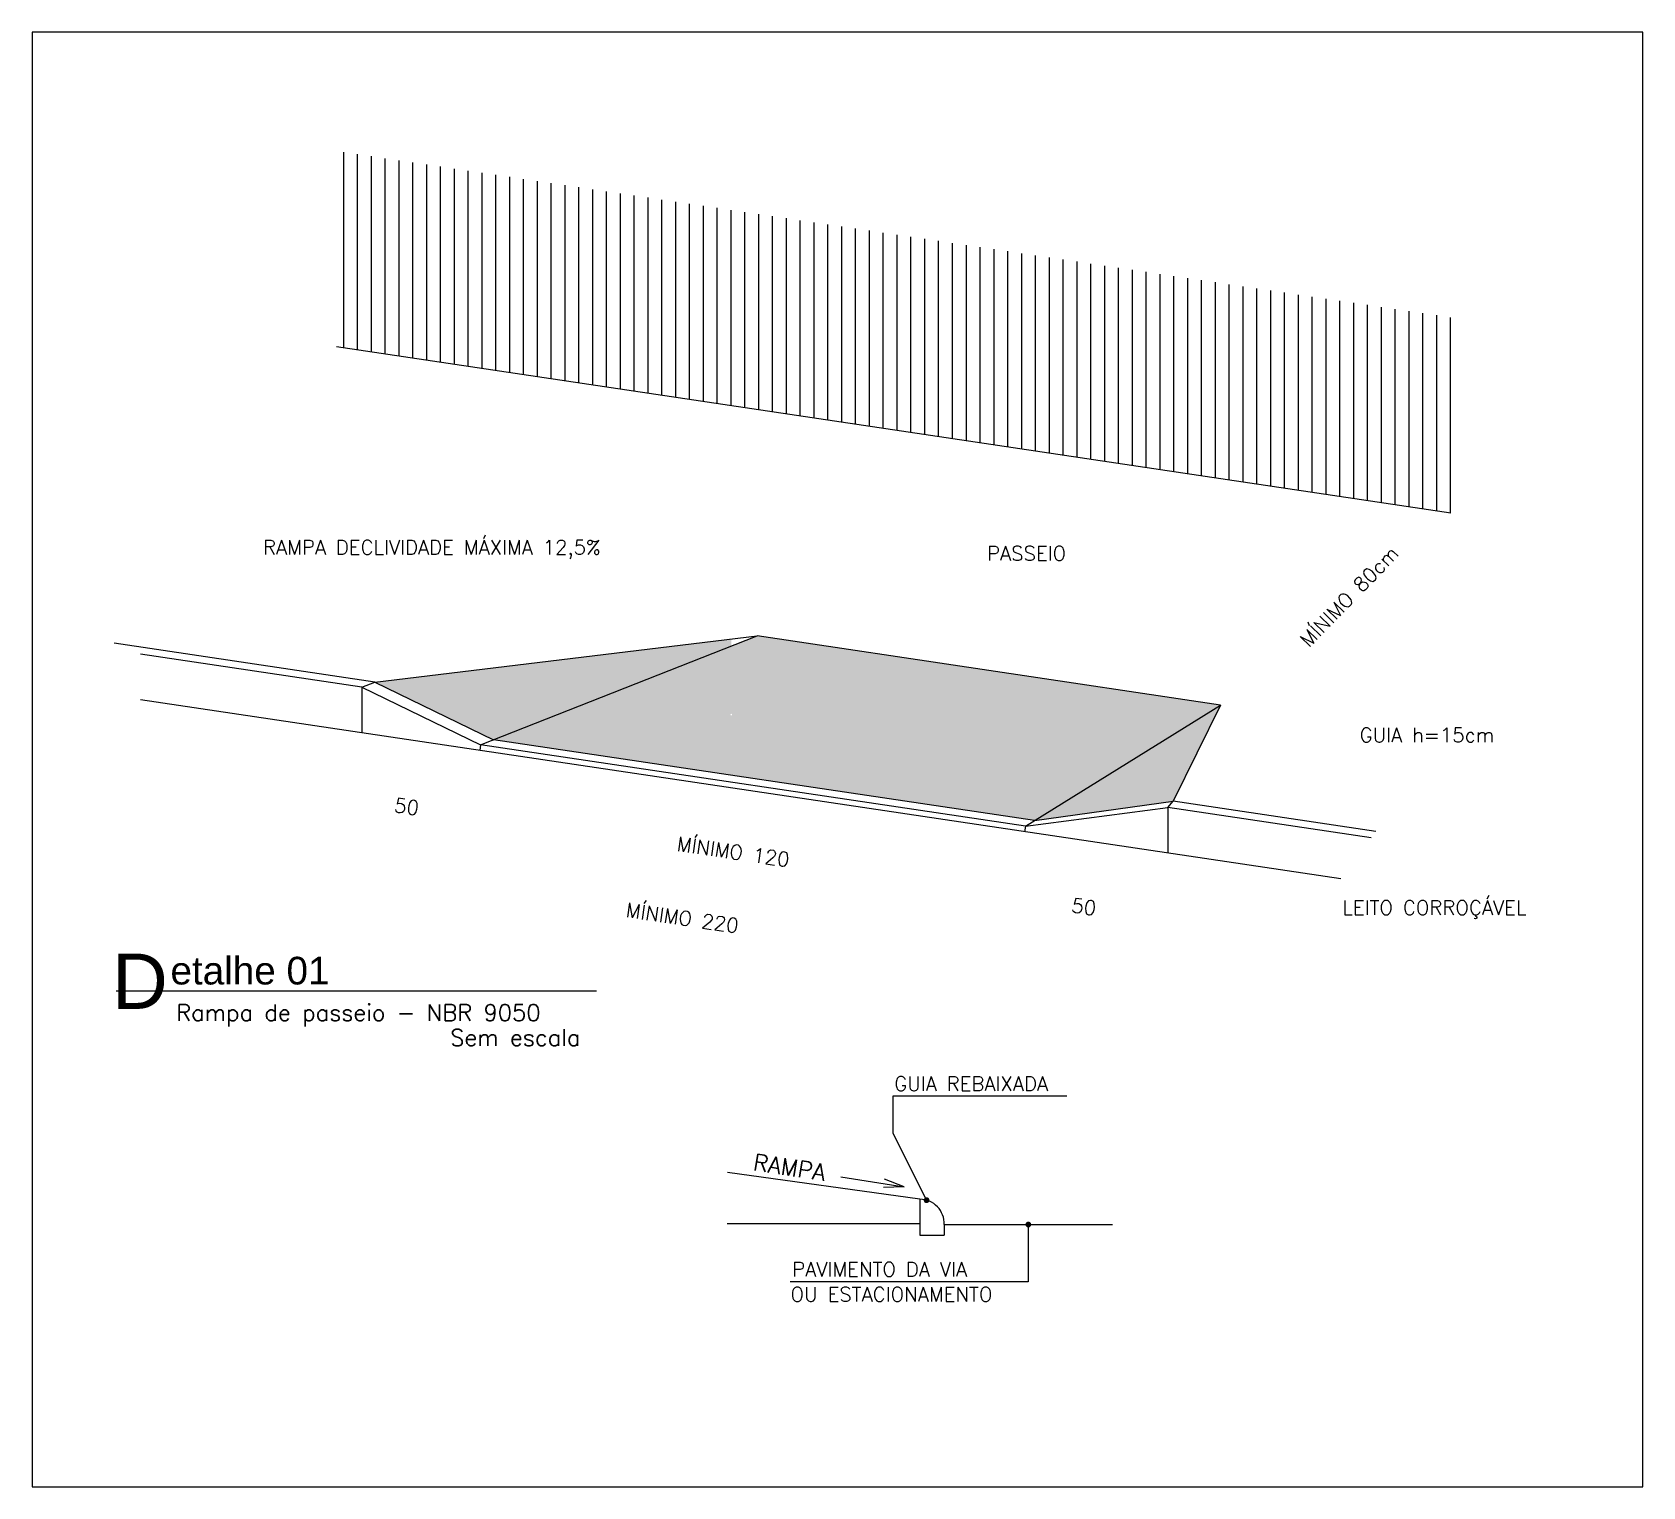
# Model space of a CAD drawing. Header units: millimetres. Extents: x 11997 to 115617, y -26993 to 31834.
# Drawn here: x 17031 to 19825, y -25855 to -23332 of the extents above; entities that cross this region are included whole.
import ezdxf
from ezdxf.enums import TextEntityAlignment as Align

# ---------------------------------------------------------------- set-up
doc = ezdxf.new("R2010")
doc.units = ezdxf.units.MM
doc.layers.add('AUXILIAR', color=170, linetype='Continuous', plot=False)
for name, color, linetype in [('ESQ', 2, 'Continuous'), ('HATCH', 1, 'Continuous'), ('NIVEL', 1, 'Continuous'), ('TEXTO', 2, 'Continuous'), ('TEXTO1', 1, 'Continuous'), ('TEXTO2', 2, 'Continuous'), ('TEXTO3', 3, 'Continuous')]:
    doc.layers.add(name, color=color, linetype=linetype)
doc.styles.add('ARIAL', font='arial.ttf')
doc.styles.add('ROMANS', font='romans.shx')
doc.dimstyles.new('EXTERNA 200', dxfattribs={"dimtxt": 25, "dimasz": 10, "dimexe": 20, "dimexo": 40, "dimgap": 11, "dimtad": 1, "dimzin": 12, "dimdsep": 46, "dimtxsty": 'ROMANS', "dimblk1": 'DOT', "dimblk2": 'DOT', "dimsah": 1, "dimcen": 9, "dimclrt": 2, "dimadec": 0, "dimazin": 0, "dimtfac": 1, "dimtmove": 0, "dimatfit": 1, "dimldrblk": 'DOT', "dimfxl": 1, "dimtolj": 1, "dimtzin": 4, "dimarcsym": 0})

msp = doc.modelspace()

# ---------------------------------------------------------------- texts
at = {"layer": 'TEXTO', "color": 3, "style": 'ARIAL'}
msp.add_text('D', height=96, dxfattribs=at).set_placement((17218.061, -25026.263), align=Align.CENTER)
msp.add_text('etalhe 01', height=48, dxfattribs=at).set_placement((17271.023, -24998.346), align=Align.BOTTOM_LEFT)
at = {"layer": 'TEXTO1', "style": 'ROMANS'}
msp.add_text('RAMPA', height=28.8, rotation=351.313671, dxfattribs=at).set_placement((18279.26, -25314.382), align=Align.BOTTOM_LEFT)
at = {"layer": 'TEXTO1', "char_height": 25, "attachment_point": 4, "style": 'ROMANS'}
for s, insert in [('\\A1;GUIA REBAIXADA', (18526.524, -25156.096)), ('\\A1;PAVIMENTO DA VIA', (18349.526, -25477.828)), ('OU ESTACIONAMENTO', (18346.611, -25521.295))]:
    msp.add_mtext(s, dxfattribs=dict(at, insert=insert))
at = {"layer": 'TEXTO2', "style": 'ROMANS'}
for s, p in [('Rampa de passeio - NBR 9050', (17281.013, -25055.908)), ('Sem escala', (17756.284, -25099.144))]:
    msp.add_text(s, height=28.8, dxfattribs=at).set_placement(p, align=Align.BOTTOM_LEFT)
at = {"layer": 'TEXTO2', "char_height": 25, "style": 'ROMANS'}
for s, insert, attachment_point in [('RAMPA DECLIVIDADE MÁXIMA 12,5%', (18017.551, -24229.428), 6), ('PASSEIO', (18687.574, -24236.268), 4), ('GUIA h=15cm', (19333.752, -24551.316), 4), ('LEITO CORROÇÁVEL', (19303.849, -24854.202), 4)]:
    msp.add_mtext(s, dxfattribs=dict(at, insert=insert, attachment_point=attachment_point))
for s, insert, attachment_point, rotation in [('MÍNIMO 80cm', (19394.845, -24229.379), 6, 45.8164), ('50', (17659.658, -24672.383), 4, 351.752871), ('MÍNIMO 120', (18149.632, -24739.655), 4, 351.752871), ('50', (18834.281, -24846.176), 4, 351.752871), ('MÍNIMO 220', (18061.262, -24854.32), 4, 351.752871)]:
    msp.add_mtext(s, dxfattribs=dict(at, insert=insert, attachment_point=attachment_point, rotation=rotation))

# ---------------------------------------------------------------- blocks, each defined once
blk = doc.blocks.new('_DOT')
at = {"color": 0, "linetype": 'ByBlock'}
blk.add_line((-0.5, 0), (-1, 0), dxfattribs=at)
at = {"color": 0, "linetype": 'ByBlock', "const_width": 0.5}
blk.add_lwpolyline([(-0.25, 0, 1), (0.25, 0, 1)], format="xyb", close=True, dxfattribs=at)
blk = doc.blocks.new('DOT')
at = {"color": 0, "linetype": 'ByBlock'}
blk.add_line((-0.5, 0), (-1, 0), dxfattribs=at)
at = {"color": 0, "linetype": 'ByBlock', "const_width": 0.5}
blk.add_lwpolyline([(-0.25, 0, 1), (0.25, 0, 1)], format="xyb", close=True, dxfattribs=at)

# ---------------------------------------------------------------- hatches: boundary and pattern name
at = {"layer": 'HATCH'}
h = msp.add_hatch(dxfattribs=at)
h.set_pattern_fill('AR-SAND', color=252, scale=9.6, angle=45, style=0)
h.set_pattern_definition([(82.5, (-45260.412, -68441.823), (-13.5073266, 12.6521004), [0, -14.592, 0, -16.32, 0, -15.6]), (52.5, (-45260.412, -68441.823), (-7.14372, 31.1710054), [0, -7.872, 0, -13.152, 0, -5.04]), (12.5, (-45268.762, -68450.172), (21.101081, 21.177911), [0, -4.8, 0, -17.28, 0, -22.56]), (2.5, (-45268.762, -68450.172), (14.448405, 26.364123), [0, -2.4, 0, -11.328, 0, -12.96])])
h.paths.add_polyline_path([(18288.583, -24379.414), (18243.842, -24397.056), (18243.842, -24510.042), (18243.842, -24514.362, -1), (18243.842, -24517.242, -1), (18243.842, -24514.362), (18243.842, -24510.042), (18243.842, -24397.056), (17831.313, -24559.715), (18769.714, -24699.756), (18770.155, -24699.694), (19092.322, -24499.359)])
h.paths.add_polyline_path([(19010.648, -24666.06), (19092.322, -24499.359), (18770.155, -24699.694)])
h.paths.add_polyline_path([(18243.842, -24397.056), (18243.842, -24384.812), (17625.722, -24459.383), (17831.313, -24559.715)])
at = {"layer": 'NIVEL'}
h = msp.add_hatch(dxfattribs=at)
h.set_pattern_fill('ANSI31', color=256, scale=192, angle=45, style=0)
h.set_pattern_definition([(90, (-45260.412, -68441.823), (-24, 5e-15), [])])
h.paths.add_polyline_path([(17559.021, -23538.47), (17559.021, -23877.79), (19491.998, -24166.254), (19491.998, -23826.935)])

# ---------------------------------------------------------------- linework, layer by layer
at = {"layer": 'AUXILIAR'}
msp.add_lwpolyline([(19825.028, -23332.239), (17031.208, -23332.239), (17031.208, -25855.218), (19825.028, -25855.218)], close=True, dxfattribs=at)
at = {"layer": 'ESQ'}
for p, q in [((19491.998, -24166.254), (17559.021, -23877.79)), ((17625.722, -24459.383), (18288.583, -24379.414)), ((17808.843, -24568.575), (18288.583, -24379.414)), ((19092.322, -24499.359), (18288.583, -24379.414)), ((17625.722, -24459.383), (17173.366, -24391.876)), ((17603.251, -24468.243), (17219.198, -24410.93)), ((17603.251, -24468.243), (17625.722, -24459.383)), ((17603.251, -24468.243), (17603.251, -24547.6)), ((17603.251, -24468.243), (17808.843, -24568.575)), ((17625.722, -24459.383), (17831.313, -24559.715)), ((19301.052, -24800.969), (17219.198, -24490.287)), ((18754.15, -24709.647), (19092.322, -24499.359)), ((19092.322, -24499.359), (19010.648, -24666.06)), ((17808.843, -24568.575), (17807.426, -24578.07)), ((18754.15, -24709.647), (17808.843, -24568.575)), ((18769.714, -24699.756), (17831.313, -24559.715)), ((18769.714, -24699.756), (19010.648, -24666.06)), ((19000.971, -24676.83), (19010.648, -24666.06)), ((19361.796, -24718.463), (19010.648, -24666.06)), ((18754.15, -24709.647), (19000.971, -24676.83)), ((19353.694, -24729.468), (19000.971, -24676.83)), ((19000.971, -24676.83), (19000.971, -24756.187)), ((18754.15, -24709.647), (18752.733, -24719.141))]:
    msp.add_line(p, q, dxfattribs=at)
at = {"layer": 'NIVEL'}
msp.add_line((17176.576, -24994.855), (18010.057, -24994.855), dxfattribs=at)
at = {"layer": 'TEXTO1'}
for p, q in [((18524.769, -25177.022), (18826.143, -25177.022)), ((18433.722, -25317.648), (18543.931, -25334.876)), ((18543.931, -25334.876), (18507.741, -25335.889)), ((18543.931, -25334.876), (18509.739, -25321.493))]:
    msp.add_line(p, q, dxfattribs=at)
at = {"layer": 'TEXTO3'}
for p, q in [((18571.104, -25356.546), (18237.45, -25310.222)), ((18571.104, -25356.546), (18571.104, -25418.631)), ((18236.884, -25398.594), (18571.104, -25398.594)), ((18571.104, -25418.631), (18613.115, -25418.631)), ((18613.115, -25400.359), (18905.096, -25400.359)), ((18613.115, -25400.359), (18613.115, -25418.631))]:
    msp.add_line(p, q, dxfattribs=at)
msp.add_arc((18571.104, -25398.594), 42.048, 357.594619, 90, dxfattribs=at)

msp.set_redraw_order([(e.dxf.handle, doc.entitydb.next_handle()) for e in msp.query("TEXT MTEXT ATTDEF DIMENSION ARC_DIMENSION")])  # texts and dimensions are drawn at this point

# ---------------------------------------------------------------- leaders
at = {"layer": 'TEXTO1'}
for points, override in [([(18582.632, -25358.157), (18524.769, -25241.69), (18524.769, -25177.022)], {"dimgap": 11, "dimtad": 0, "dimldrblk": 'DOT', "dimfxl": 10}), ([(18759.106, -25400.359), (18759.106, -25499.813), (18346.145, -25499.813)], {"dimtad": 0, "dimldrblk": 'DOT', "dimfxl": 10})]:
    msp.add_leader(points, dimstyle='EXTERNA 200', override=override, dxfattribs=at)

doc.saveas('drawing.dxf')
